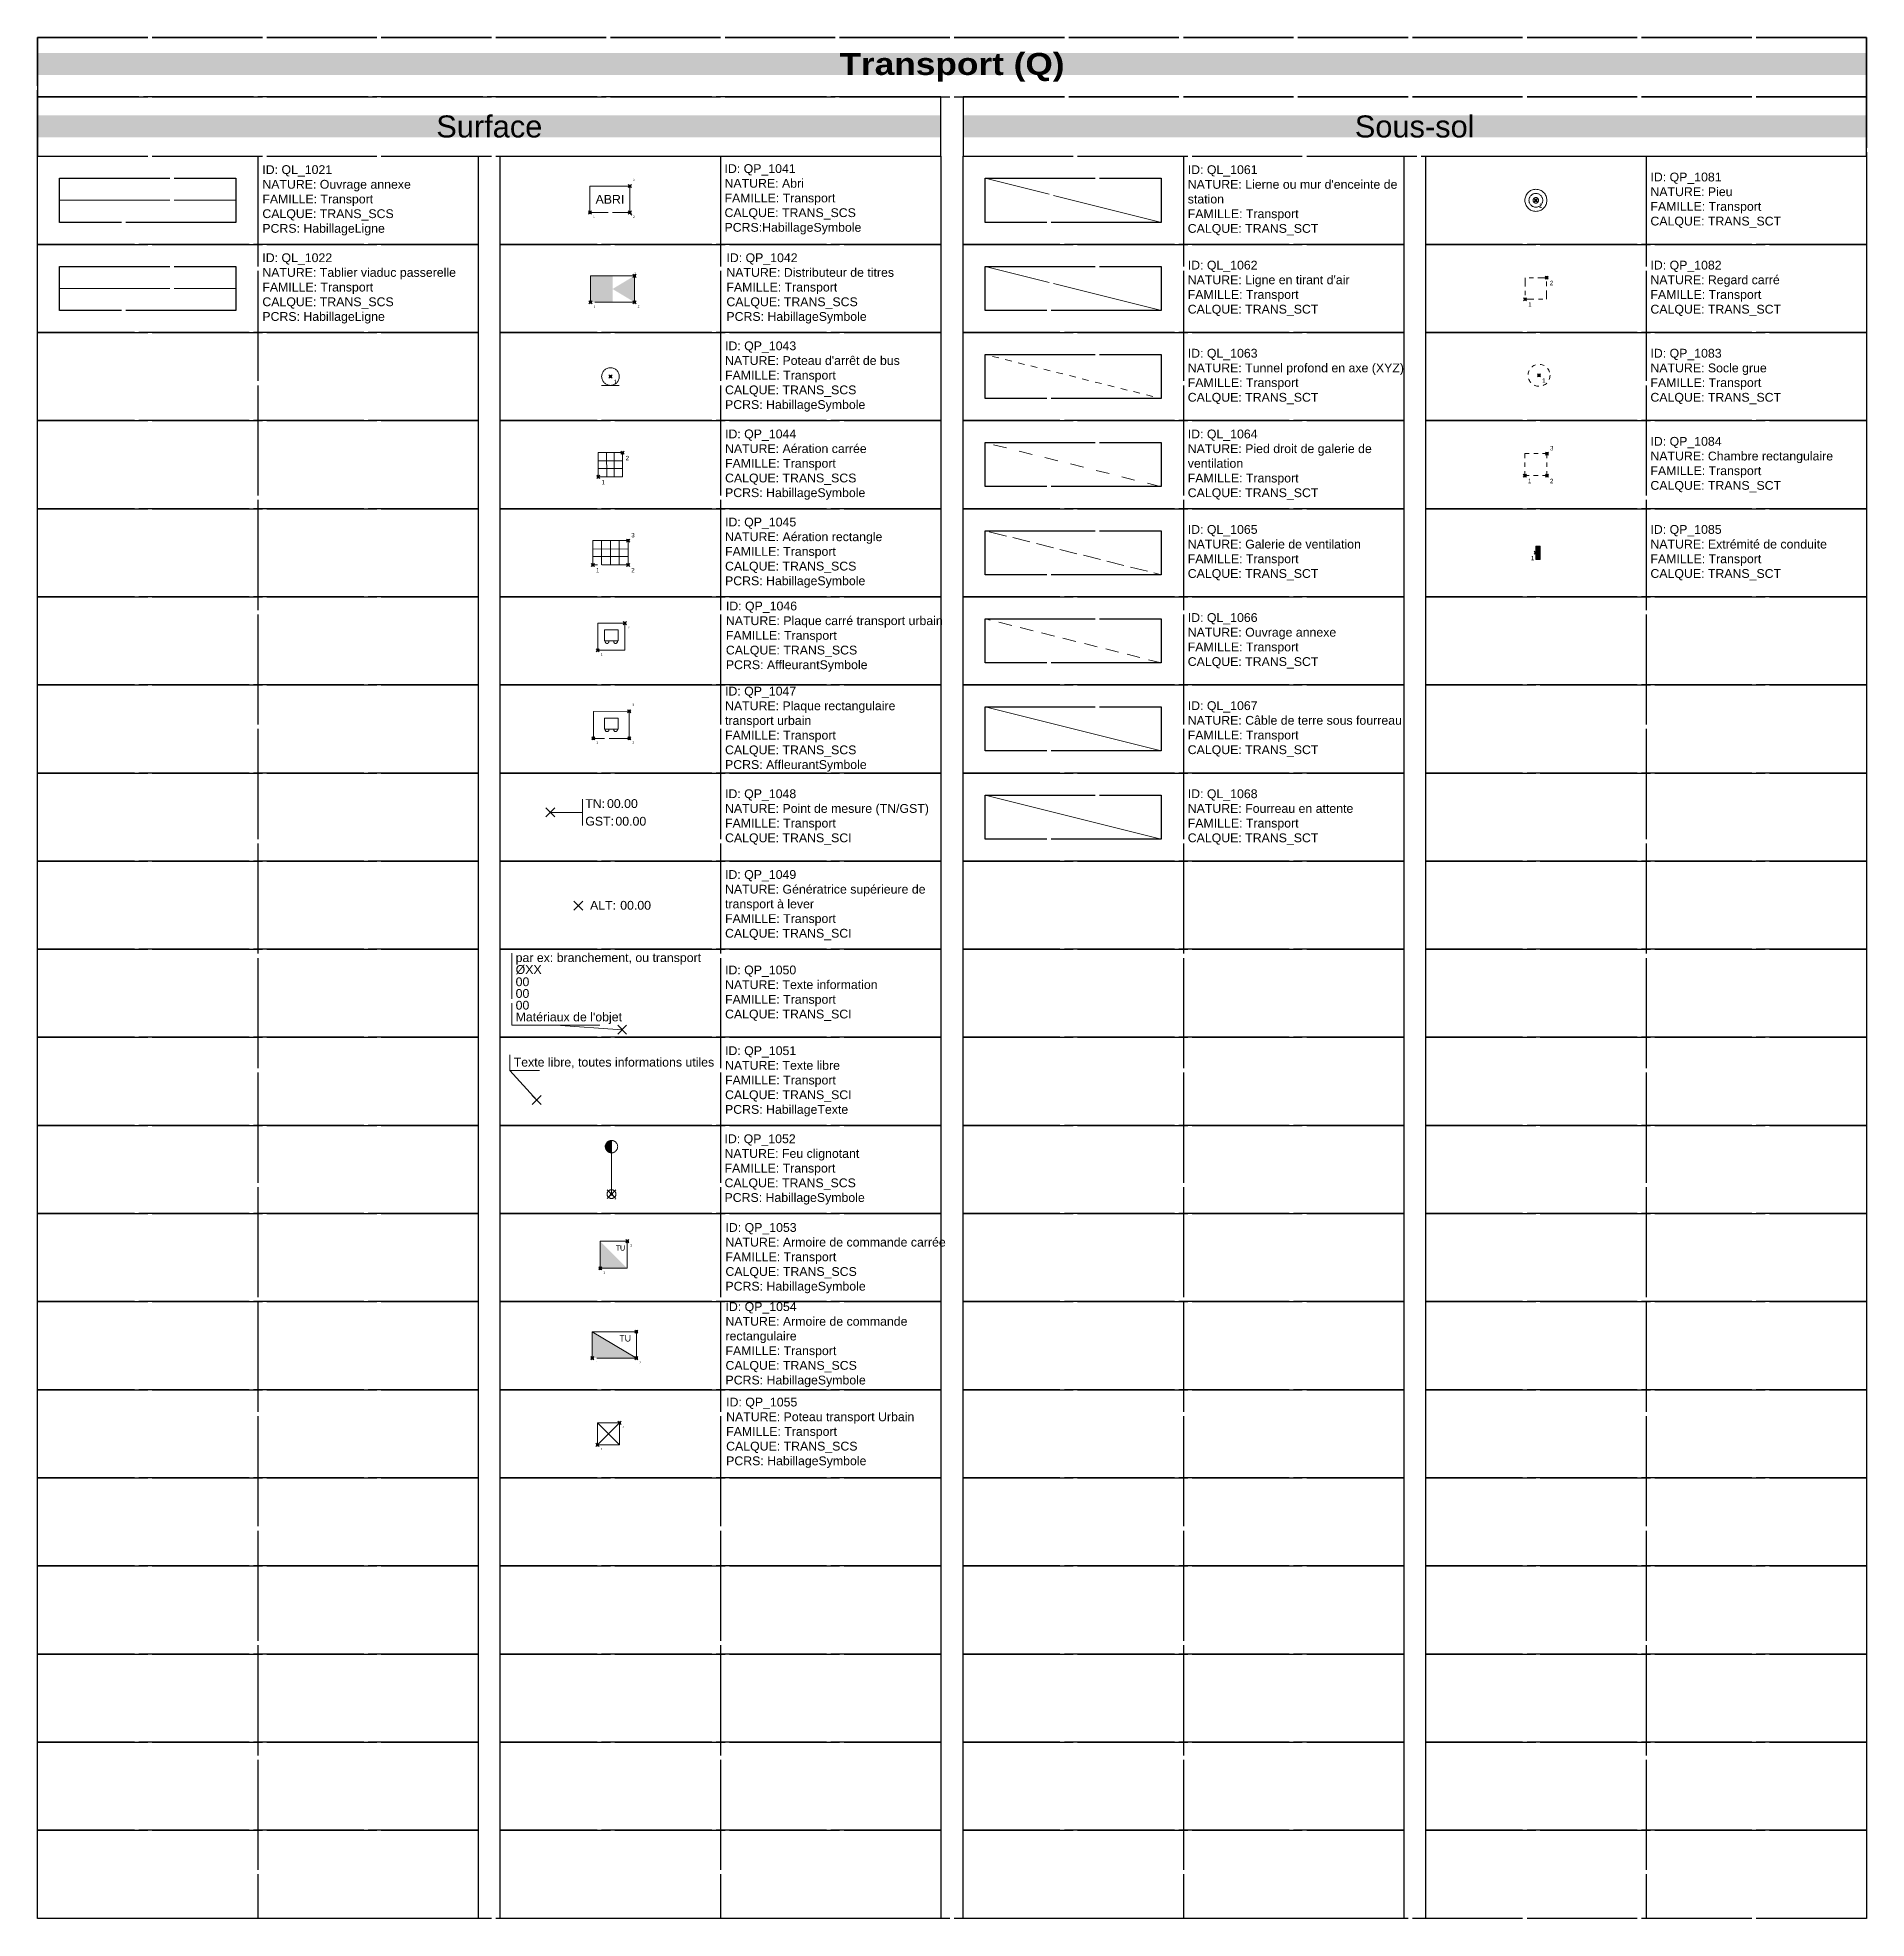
# Model space of a CAD drawing. Header units: metres. Extents: x 3067 to 3319, y 1703 to 1914.
# Drawn here: x 3172.05 to 3213.55, y 1759.87 to 1802.56 of the extents above; entities that cross this region are included whole.
import ezdxf
from ezdxf.enums import TextEntityAlignment as Align

# ---------------------------------------------------------------- set-up
doc = ezdxf.new("R2010")
doc.units = ezdxf.units.M
doc.header["$PDMODE"] = 3
doc.header["$PDSIZE"] = 0.1
for name, pattern in [('Fil_d_eau', [0.75, 0.5, -0.25]), ('QL_1021', [2.5, 2.5, 0]), ('QL_1022', [2.5, 2.5, 0]), ('QL_1061', [2.5, 2.5, 0]), ('QL_1062', [2.5, 2.5, 0]), ('QL_1063', [0.3, 0.15, -0.15]), ('QL_1064', [0.6, 0.3, -0.3]), ('QL_1065', [0.55, 0.4, -0.15]), ('QL_1066', [0.5, 0.3, -0.2]), ('Socle_Axe', [0.35, 0.2, -0.05, 0.05, -0.05]), ('Socle_Continu', [2.5, 2.5, 0]), ('Socle_Discontinu', [0.075, 0.05, -0.025])]:
    doc.linetypes.add(name, pattern=pattern)
doc.layers.get('0').update_dxf_attribs({"lineweight": 30})
for name, color, linetype, lineweight in [('1', 7, 'Socle_Continu', 30), ('2', 7, 'Socle_Continu', 30), ('3_sens et nbr de points', 7, 'Socle_Continu', 5), ('TRANS_SCI', 242, 'Socle_Continu', 13), ('TRANS_SCS', 242, 'Socle_Continu', 13), ('TRANS_SCT', 242, 'Socle_Continu', 13)]:
    doc.layers.add(name, color=color, linetype=linetype, lineweight=lineweight)
doc.styles.add('Legend', font='calibri.ttf')
doc.styles.add('Reseaux', font='arial.ttf')
doc.styles.get("Standard").update_dxf_attribs({"font": 'arial.ttf'})
doc.linetypes.add('QL_1067', pattern='A,3,-0.1,0.1,-0.1,0.1,-0.254,["|╧|",Standard,S=0.254,R=0,X=-0.2,Y=-0.127],-0.254,0.1,-0.1,0.1,-0.1', length=4.308)
doc.linetypes.add('QL_1068', pattern='A,4,-0.254,["| |",Standard,S=0.254,R=0,X=-0.127,Y=-0.1],-0.254', length=4.508)

msp = doc.modelspace()

# ---------------------------------------------------------------- texts
at = {"linetype": 'Socle_Continu', "char_height": 0.5, "attachment_point": 5, "bg_fill": 1, "box_fill_scale": 1, "bg_fill_transparency": 0}
for s, insert, width, bg_fill_color in [('{\\fArial Black|b0|i0|c0|p34;\\C256;\\c16777215;Transport (Q)}', (3192.799, 1801.886), 41.5, 242), ('\\pxqc;Surface', (3182.299, 1800.539), 20.5, 254), ('\\pxqc;Sous-sol', (3203.299, 1800.539), 20.5, 254)]:
    msp.add_mtext(s, dxfattribs=dict(at, insert=insert, width=width, bg_fill_color=bg_fill_color))
at = {"linetype": 'Socle_Continu', "char_height": 0.2, "width": 4.9, "attachment_point": 4}
for s, insert in [('ID: QL_1021\\PNATURE: Ouvrage annexe\\PFAMILLE: Transport\\PCALQUE: TRANS_SCS\\PPCRS: HabillageLigne', (3177.149, 1798.866)), ('{\\C256;\\c0;ID: QP_1041\\PNATURE: Abri\\PFAMILLE: Transport\\PCALQUE: TRANS_SCS\\PPCRS:HabillageSymbole}', (3187.637, 1798.889)), ("ID: QL_1061\\PNATURE: Lierne ou mur d'enceinte de station\\PFAMILLE: Transport\\PCALQUE: TRANS_SCT", (3198.149, 1798.866)), ('ID: QP_1081\\PNATURE: Pieu\\PFAMILLE: Transport\\PCALQUE: TRANS_SCT', (3208.649, 1798.866)), ('ID: QL_1022\\PNATURE: Tablier viaduc passerelle\\PFAMILLE: Transport\\PCALQUE: TRANS_SCS\\PPCRS: HabillageLigne', (3177.149, 1796.866)), ('{\\C256;\\c0;ID: QP_1042\\PNATURE: Distributeur de titres\\PFAMILLE: Transport\\PCALQUE: TRANS_SCS\\PPCRS: HabillageSymbole}', (3187.68, 1796.866)), ("ID: QL_1062\\PNATURE: Ligne en tirant d'air\\PFAMILLE: Transport\\PCALQUE: TRANS_SCT", (3198.149, 1796.866)), ('ID: QP_1082\\PNATURE: Regard carré\\PFAMILLE: Transport\\PCALQUE: TRANS_SCT', (3208.649, 1796.866)), ("ID: QP_1043\\PNATURE: Poteau d'arrêt de bus\\PFAMILLE: Transport\\PCALQUE: TRANS_SCS\\PPCRS: HabillageSymbole", (3187.649, 1794.866)), ('ID: QL_1063\\PNATURE: Tunnel profond en axe (XYZ)\\PFAMILLE: Transport\\PCALQUE: TRANS_SCT', (3198.149, 1794.866)), ('ID: QP_1083\\PNATURE: Socle grue\\PFAMILLE: Transport\\PCALQUE: TRANS_SCT', (3208.649, 1794.866)), ('ID: QP_1044\\PNATURE: Aération carrée\\PFAMILLE: Transport\\PCALQUE: TRANS_SCS\\PPCRS: HabillageSymbole', (3187.649, 1792.866)), ('ID: QL_1064\\PNATURE: Pied droit de galerie de ventilation\\PFAMILLE: Transport\\PCALQUE: TRANS_SCT', (3198.149, 1792.866)), ('ID: QP_1084\\PNATURE: Chambre rectangulaire\\PFAMILLE: Transport\\PCALQUE: TRANS_SCT', (3208.649, 1792.866)), ('ID: QP_1045\\PNATURE: Aération rectangle\\PFAMILLE: Transport\\PCALQUE: TRANS_SCS\\PPCRS: HabillageSymbole', (3187.649, 1790.866)), ('ID: QL_1065\\PNATURE: Galerie de ventilation\\PFAMILLE: Transport\\PCALQUE: TRANS_SCT', (3198.149, 1790.866)), ('ID: QP_1085\\PNATURE: Extrémité de conduite\\PFAMILLE: Transport\\PCALQUE: TRANS_SCT', (3208.649, 1790.866)), ('{\\C256;\\c0;ID: QP_1046\\PNATURE: Plaque carré transport urbain\\PFAMILLE: Transport\\PCALQUE: TRANS_SCS\\PPCRS: AffleurantSymbole}', (3187.668, 1788.96)), ('ID: QL_1066\\PNATURE: Ouvrage annexe\\PFAMILLE: Transport\\PCALQUE: TRANS_SCT', (3198.149, 1788.866)), ('{\\C256;\\c0;ID: QP_1047\\PNATURE: Plaque rectangulaire transport urbain\\PFAMILLE: Transport\\PCALQUE: TRANS_SCS\\PPCRS: AffleurantSymbole}', (3187.649, 1786.861)), ('ID: QL_1067\\PNATURE: Câble de terre sous fourreau\\PFAMILLE: Transport\\PCALQUE: TRANS_SCT', (3198.149, 1786.866)), ('ID: QP_1048\\PNATURE: Point de mesure (TN/GST)\\PFAMILLE: Transport\\PCALQUE: TRANS_SCI', (3187.649, 1784.866)), ('ID: QL_1068\\PNATURE: Fourreau en attente\\PFAMILLE: Transport\\PCALQUE: TRANS_SCT', (3198.149, 1784.866)), ('ID: QP_1049\\PNATURE: Génératrice supérieure de transport à lever\\PFAMILLE: Transport\\PCALQUE: TRANS_SCI', (3187.649, 1782.866)), ('ID: QP_1050\\PNATURE: Texte information\\PFAMILLE: Transport\\PCALQUE: TRANS_SCI', (3187.649, 1780.866)), ('ID: QP_1051\\PNATURE: Texte libre\\PFAMILLE: Transport\\PCALQUE: TRANS_SCI\\PPCRS: HabillageTexte', (3187.649, 1778.866)), ('ID: QP_1052\\PNATURE: Feu clignotant\\PFAMILLE: Transport\\PCALQUE: TRANS_SCS\\PPCRS: HabillageSymbole', (3187.637, 1776.866)), ('{\\C256;\\c0;ID: QP_1053\\PNATURE: Armoire de commande carrée\\PFAMILLE: Transport\\PCALQUE: TRANS_SCS\\PPCRS: HabillageSymbole}', (3187.658, 1774.853)), ('{\\C256;\\c0;ID: QP_1054\\PNATURE: Armoire de commande rectangulaire\\PFAMILLE: Transport\\PCALQUE: TRANS_SCS\\PPCRS: HabillageSymbole}', (3187.659, 1772.889)), ('{\\C256;\\c0;ID: QP_1055\\PNATURE: Poteau transport Urbain\\PFAMILLE: Transport\\PCALQUE: TRANS_SCS\\PPCRS: HabillageSymbole}', (3187.674, 1770.889))]:
    msp.add_mtext(s, dxfattribs=dict(at, insert=insert))
at = {"layer": '3_sens et nbr de points', "linetype": 'Socle_Continu', "attachment_point": 1}
for s, insert, char_height in [('3', (3185.56, 1799.362), 0.05), ('1', (3206.12, 1798.795), 0.1), ('1', (3184.655, 1798.518), 0.05), ('2', (3185.56, 1798.518), 0.05), ('3', (3185.581, 1797.233), 0.05), ('2', (3206.365, 1797.04), 0.1), ('1', (3184.666, 1796.482), 0.05), ('2', (3185.666, 1796.482), 0.05), ('1', (3205.876, 1796.55), 0.1), ('1', (3185.12, 1794.795), 0.1), ('1', (3206.191, 1794.824), 0.1), ('3', (3206.37, 1793.289), 0.1), ('2', (3185.393, 1793.065), 0.1), ('1', (3184.844, 1792.519), 0.1), ('1', (3205.87, 1792.545), 0.1), ('2', (3206.37, 1792.545), 0.1), ('3', (3185.52, 1791.315), 0.1), ('1', (3205.935, 1790.795), 0.1), ('1', (3184.72, 1790.519), 0.1), ('2', (3185.52, 1790.519), 0.1), ('2', (3185.445, 1789.197), 0.05), ('1', (3184.831, 1788.582), 0.05), ('3', (3185.545, 1787.44), 0.05), ('1', (3184.731, 1786.582), 0.05), ('2', (3185.546, 1786.582), 0.05), ('1', (3185.142, 1776.237), 0.05), ('2', (3185.502, 1775.167), 0.05), ('1', (3184.888, 1774.552), 0.05), ('1', (3184.707, 1772.513), 0.05), ('2', (3185.707, 1772.513), 0.05), ('2', (3185.325, 1771.045), 0.05), ('1', (3184.825, 1770.545), 0.05)]:
    msp.add_mtext_dynamic_manual_height_columns(s, width=0.17351, gutter_width=1, heights=[0], dxfattribs=dict(at, insert=insert, char_height=char_height))

# ---------------------------------------------------------------- blocks, each defined once
blk = doc.blocks.new('QP_1085')
at = {"layer": 'TRANS_SCT', "linetype": 'Socle_Continu'}
blk.add_hatch(color=256, dxfattribs=at).paths.add_polyline_path([(0.1, 0.15), (0.1, -0.15), (0, -0.15), (0, 0.15)])
at = {"layer": 'TRANS_SCT', "linetype": 'Socle_Continu', "flags": 128}
blk.add_lwpolyline([(0.1, -0.15), (0, -0.15), (0, 0.15), (0.1, 0.15)], close=True, dxfattribs=at)
at = {"layer": 'TRANS_SCT', "linetype": 'Socle_Continu', "flags": 9}
for tag, p in [('NATURE', (0.753, -0.178)), ('ID', (0.753, 0.144)), ('FAMILLE', (0.753, -0.499)), ('CALQUE', (0.753, -0.82))]:
    blk.add_attdef(tag, p, '', height=0.2, dxfattribs=at)
blk = doc.blocks.new('QP_1081')
at = {"layer": 'TRANS_SCT', "linetype": 'Socle_Continu'}
for radius in [0.25, 0.156, 0.0625]:
    blk.add_circle((0, 0), radius, dxfattribs=at)
at = {"layer": 'TRANS_SCT', "linetype": 'Socle_Continu', "flags": 9}
for tag, p in [('ID', (0.89, 0.045)), ('NATURE', (0.89, -0.277)), ('FAMILLE', (0.89, -0.598)), ('CALQUE', (0.89, -0.919))]:
    blk.add_attdef(tag, p, '', height=0.2, dxfattribs=at)
blk = doc.blocks.new('*U57')
at = {"layer": 'TRANS_SCI', "linetype": 'Socle_Continu'}
blk.add_line((-1.507, 0.103), (0, 0), dxfattribs=at)
at = {"layer": 'TRANS_SCI', "linetype": 'Socle_Continu', "flags": 128}
blk.add_lwpolyline([(-0.507, 0.103), (-2.507, 0.103), (-2.507, 1.741)], dxfattribs=at)
at = {"layer": 'TRANS_SCI', "linetype": 'Socle_Continu'}
blk.add_point((0, 0), dxfattribs=at)
for tag, p in [('TYPE', (-2.418, 1.536)), ('DIAM', (-2.418, 1.266)), ('NBR', (-2.418, 0.988)), ('LARG', (-2.418, 0.722)), ('HAUT', (-2.418, 0.456)), ('MATER', (-2.418, 0.19))]:
    blk.add_attdef(tag, p, '', height=0.2, dxfattribs=at)
at = {"layer": 'TRANS_SCI', "linetype": 'Socle_Continu', "flags": 9}
for tag, p in [('NATURE', (2.47, 1.097)), ('ID', (2.47, 1.418)), ('FAMILLE', (2.47, 0.776)), ('CALQUE', (2.47, 0.454))]:
    blk.add_attdef(tag, p, '', height=0.2, dxfattribs=at)
blk = doc.blocks.new('*U61')
at = {"layer": 'TRANS_SCI', "linetype": 'Socle_Continu'}
blk.add_line((-0.611, 0.672), (0, 0), dxfattribs=at)
at = {"layer": 'TRANS_SCI', "linetype": 'Socle_Continu', "flags": 128}
blk.add_lwpolyline([(0.062, 0.672), (-0.611, 0.672), (-0.611, 1.029)], dxfattribs=at)
at = {"layer": 'TRANS_SCI', "linetype": 'Socle_Continu'}
blk.add_point((0, 0), dxfattribs=at)
blk.add_attdef('TXT', (-0.522, 0.759), '', height=0.2, dxfattribs=at)
at = {"layer": 'TRANS_SCI', "linetype": 'Socle_Continu', "flags": 9}
for tag, p in [('NATURE', (1.967, -0.177)), ('ID', (1.967, 0.144)), ('FAMILLE', (1.967, -0.499)), ('CALQUE', (1.967, -0.82)), ('PCRS', (1.967, -1.141))]:
    blk.add_attdef(tag, p, '', height=0.2, dxfattribs=at)
blk = doc.blocks.new('*U324')
at = {"layer": 'TRANS_SCI', "linetype": 'Socle_Continu'}
blk.add_line((0.733, 0), (0, 0), dxfattribs=at)
at = {"layer": 'TRANS_SCI', "linetype": 'Socle_Continu', "flags": 128}
blk.add_lwpolyline([(0.733, -0.3), (0.733, 0.3)], dxfattribs=at)
at = {"layer": 'TRANS_SCI', "linetype": 'Socle_Continu'}
blk.add_point((0, 0), dxfattribs=at)
at = {"layer": 'TRANS_SCI', "linetype": 'Socle_Continu', "char_height": 0.2, "attachment_point": 4}
for s, insert in [('\\pxql;TN:', (0.793, 0.2)), ('\\pxql;GST:', (0.793, -0.201))]:
    blk.add_mtext_dynamic_manual_height_columns(s, width=0.46273, gutter_width=1, heights=[0], dxfattribs=dict(at, insert=insert))
at = {"layer": 'TRANS_SCI', "linetype": 'Socle_Continu'}
for tag, p in [('TN', (1.286, 0.2)), ('GST', (1.477, -0.201))]:
    blk.add_attdef(tag, text='', height=0.2, dxfattribs=at).set_placement(p, align=Align.MIDDLE_LEFT)
at = {"layer": 'TRANS_SCI', "linetype": 'Socle_Continu', "style": 'Reseaux', "flags": 9}
for tag, p in [('ID', (2.428, 0.07)), ('NATURE', (2.428, -0.251))]:
    blk.add_attdef(tag, p, '', height=0.2, dxfattribs=at)
at = {"layer": 'TRANS_SCI', "linetype": 'Socle_Continu', "flags": 9}
for tag, p in [('FAMILLE', (2.428, -0.573)), ('CALQUE', (2.428, -0.894))]:
    blk.add_attdef(tag, p, '', height=0.2, dxfattribs=at)
blk = doc.blocks.new('QP_1049')
at = {"layer": 'TRANS_SCI', "linetype": 'Socle_Continu'}
blk.add_point((0, 0), dxfattribs=at)
at = {"layer": 'TRANS_SCI', "linetype": 'Socle_Continu', "insert": (0.268, 0.01), "char_height": 0.2, "attachment_point": 4}
blk.add_mtext_dynamic_manual_height_columns('\\pxql;ALT:', width=0.46273, gutter_width=1, heights=[0], dxfattribs=at)
at = {"layer": 'TRANS_SCI', "linetype": 'Socle_Continu'}
blk.add_attdef('ALT', text='', height=0.2, dxfattribs=at).set_placement((0.952, 0.01), align=Align.MIDDLE_LEFT)
at = {"layer": 'TRANS_SCI', "linetype": 'Socle_Continu', "style": 'Reseaux', "flags": 9}
for tag, p in [('ID', (2.01, 0.015)), ('NATURE', (2.01, -0.306))]:
    blk.add_attdef(tag, p, '', height=0.2, dxfattribs=at)
at = {"layer": 'TRANS_SCI', "linetype": 'Socle_Continu', "flags": 9}
for tag, p in [('CALQUE', (2.01, -0.948)), ('FAMILLE', (2.01, -0.627)), ('TYPE', (2.018, -1.228))]:
    blk.add_attdef(tag, p, '', height=0.2, dxfattribs=at)
blk = doc.blocks.new('QP_1082')
at = {"layer": 'TRANS_SCT', "linetype": 'Socle_Axe'}
blk.add_lwpolyline([(0, 0), (0.489, 0), (0.489, 0.489), (0, 0.489)], close=True, dxfattribs=at)
at = {"layer": 'TRANS_SCT', "linetype": 'Socle_Axe', "flags": 9}
for tag, p in [('ID', (1.059, 0.314)), ('NATURE', (1.059, -0.008)), ('FAMILLE', (1.059, -0.329)), ('CALQUE', (1.059, -0.65))]:
    blk.add_attdef(tag, p, '', height=0.2, dxfattribs=at)
blk = doc.blocks.new('QP_1083')
at = {"layer": 'TRANS_SCT', "linetype": 'Socle_Discontinu'}
blk.add_circle((0, 0), 0.25, dxfattribs=at)
at = {"layer": 'TRANS_SCT', "linetype": 'Socle_Discontinu', "flags": 9}
for tag, p in [('ID', (0.835, 0.082)), ('NATURE', (0.835, -0.24)), ('FAMILLE', (0.835, -0.561)), ('CALQUE', (0.835, -0.882))]:
    blk.add_attdef(tag, p, '', height=0.2, dxfattribs=at)
blk = doc.blocks.new('QP_1084')
at = {"layer": 'TRANS_SCT', "linetype": 'Socle_Discontinu'}
blk.add_lwpolyline([(0, 0), (0.501, 0), (0.501, 0.5), (0, 0.5)], close=True, dxfattribs=at)
at = {"layer": 'TRANS_SCT', "linetype": 'Socle_Discontinu', "flags": 9}
for tag, p in [('ID', (0.964, 0.369)), ('NATURE', (0.964, 0.048)), ('CALQUE', (0.964, -0.595)), ('FAMILLE', (0.964, -0.273))]:
    blk.add_attdef(tag, p, '', height=0.2, dxfattribs=at)
blk = doc.blocks.new('QP_1043')
at = {"layer": 'TRANS_SCS', "linetype": 'Socle_Continu'}
blk.add_line((-0.2, -0.2), (0.2, -0.2), dxfattribs=at)
blk.add_circle((0, 0), 0.2, dxfattribs=at)
at = {"layer": 'TRANS_SCS', "linetype": 'Socle_Continu', "flags": 9}
for tag, p in [('ID', (0.685, 0.52)), ('NATURE', (0.685, 0.199)), ('FAMILLE', (0.685, -0.123)), ('CALQUE', (0.685, -0.444)), ('PCRS', (0.685, -0.765))]:
    blk.add_attdef(tag, p, '', height=0.2, dxfattribs=at)
blk = doc.blocks.new('QP_1044')
at = {"layer": 'TRANS_SCS', "linetype": 'Socle_Continu'}
for p, q in [((0.189, 0.552), (0.19, 0)), ((0.362, 0), (0.362, 0.552)), ((0.552, 0.363), (0, 0.362)), ((0, 0.19), (0.552, 0.19))]:
    blk.add_line(p, q, dxfattribs=at)
at = {"layer": 'TRANS_SCS', "linetype": 'Socle_Continu', "flags": 128}
blk.add_lwpolyline([(0, 0.552), (0.552, 0.552), (0.552, 0), (0, 0)], close=True, dxfattribs=at)
at = {"layer": 'TRANS_SCS', "linetype": 'Socle_Continu', "flags": 9}
for tag, p in [('ID', (1.109, 0.834)), ('NATURE', (1.109, 0.513)), ('CALQUE', (1.109, -0.13)), ('FAMILLE', (1.109, 0.191)), ('PCRS', (1.109, -0.451))]:
    blk.add_attdef(tag, p, '', height=0.2, dxfattribs=at)
blk = doc.blocks.new('QP_1045')
at = {"layer": 'TRANS_SCS', "linetype": 'Socle_Continu'}
for p, q in [((0.2, 0.552), (0.2, 0)), ((0.4, 0.552), (0.4, 0)), ((0.6, 0.552), (0.6, 0)), ((0.8, 0.363), (0, 0.362)), ((0, 0.19), (0.8, 0.19))]:
    blk.add_line(p, q, dxfattribs=at)
at = {"layer": 'TRANS_SCS', "linetype": 'Socle_Continu', "flags": 128}
blk.add_lwpolyline([(0, 0), (0, 0.552), (0.8, 0.553), (0.8, 0.001)], close=True, dxfattribs=at)
at = {"layer": 'TRANS_SCS', "linetype": 'Socle_Continu', "flags": 9}
for tag, p in [('ID', (1.247, 0.792)), ('NATURE', (1.247, 0.471)), ('CALQUE', (1.247, -0.172)), ('FAMILLE', (1.247, 0.149)), ('PCRS', (1.247, -0.493))]:
    blk.add_attdef(tag, p, '', height=0.2, dxfattribs=at)
blk = doc.blocks.new('QP_1053')
at = {"layer": 'TRANS_SCS', "linetype": 'Socle_Continu'}
h = blk.add_hatch(color=256, dxfattribs=at)
h.dxf.hatch_style = 1
h.paths.add_polyline_path([(0, 0.614), (0, 0), (0.614, 0)])
at = {"layer": 'TRANS_SCS', "linetype": 'Socle_Continu', "flags": 128}
blk.add_lwpolyline([(0.614, 0.615), (0, 0.614), (0, 0), (0.614, 0)], close=True, dxfattribs=at)
at = {"layer": 'TRANS_SCS', "linetype": 'Socle_Continu', "insert": (0.461, 0.461), "char_height": 0.12, "attachment_point": 5, "style": 'Legend'}
blk.add_mtext_dynamic_manual_height_columns('TU', width=0.48925, gutter_width=1, heights=[0], dxfattribs=at)
at = {"layer": 'TRANS_SCS', "linetype": 'Socle_Continu', "flags": 9}
for tag, p in [('ID', (1.196, 0.936)), ('NATURE', (1.196, 0.615)), ('FAMILLE', (1.196, 0.294)), ('CALQUE', (1.196, -0.028)), ('PCRS', (1.196, -0.349))]:
    blk.add_attdef(tag, p, '', height=0.2, dxfattribs=at)
blk = doc.blocks.new('QP_1054')
at = {"layer": 'TRANS_SCS', "linetype": 'Fil_d_eau'}
h = blk.add_hatch(color=256, dxfattribs=at)
h.dxf.hatch_style = 1
h.paths.add_polyline_path([(0, 0.6), (0, 0), (1, 0)])
at = {"layer": 'TRANS_SCS', "linetype": 'Socle_Continu', "flags": 128}
blk.add_lwpolyline([(0, 0.6), (1, 0.6), (1, 0), (0, 0)], close=True, dxfattribs=at)
at = {"layer": 'TRANS_SCS', "linetype": 'QL_1021', "flags": 128}
blk.add_lwpolyline([(0, 0.6), (1, 0)], dxfattribs=at)
at = {"layer": 'TRANS_SCS', "linetype": 'Fil_d_eau', "insert": (0.75, 0.45), "char_height": 0.15, "attachment_point": 5, "style": 'Legend'}
blk.add_mtext_dynamic_manual_height_columns('TU', width=0.42663, gutter_width=1, heights=[0], dxfattribs=at)
at = {"layer": 'TRANS_SCS', "linetype": 'Socle_Continu', "flags": 9}
for tag, p in [('ID', (1.196, 0.936)), ('NATURE', (1.196, 0.615)), ('FAMILLE', (1.196, 0.294)), ('CALQUE', (1.196, -0.028)), ('PCRS', (1.196, -0.349))]:
    blk.add_attdef(tag, p, '', height=0.2, dxfattribs=at)
blk = doc.blocks.new('QP_1055')
at = {"layer": 'TRANS_SCS', "linetype": 'Socle_Continu'}
for p, q in [((0, 0.5), (0.5, 0.5)), ((0, 0), (0, 0.5)), ((0, 0), (0.5, 0.5)), ((0, 0.5), (0.5, 0)), ((0.5, 0.5), (0.5, 0)), ((0.5, 0), (0, 0))]:
    blk.add_line(p, q, dxfattribs=at)
at = {"layer": 'TRANS_SCS', "linetype": 'Socle_Continu', "flags": 9}
for tag, p in [('ID', (1.196, 0.936)), ('NATURE', (1.196, 0.615)), ('FAMILLE', (1.196, 0.294)), ('CALQUE', (1.196, -0.028)), ('PCRS', (1.196, -0.349))]:
    blk.add_attdef(tag, p, '', height=0.2, dxfattribs=at)
blk = doc.blocks.new('QP_1041')
at = {"layer": 'TRANS_SCS', "linetype": 'Socle_Continu', "flags": 128}
blk.add_lwpolyline([(0, 0), (0, 0.6), (0.905, 0.6), (0.905, 0)], close=True, dxfattribs=at)
at = {"layer": 'TRANS_SCS', "linetype": 'Socle_Continu', "insert": (0.453, 0.3), "char_height": 0.2, "attachment_point": 5}
blk.add_mtext_dynamic_manual_height_columns('ABRI', width=0.48271, gutter_width=12.5, heights=[0], dxfattribs=at)
at = {"layer": 'TRANS_SCS', "linetype": 'Socle_Continu', "flags": 9}
for tag, p in [('ID', (1.328, 0.908)), ('NATURE', (1.328, 0.587)), ('FAMILLE', (1.328, 0.266)), ('CALQUE', (1.328, -0.055)), ('PCRS', (1.328, -0.377))]:
    blk.add_attdef(tag, p, '', height=0.2, dxfattribs=at)
blk = doc.blocks.new('QP_1046')
at = {"layer": 'TRANS_SCS', "linetype": 'Socle_Continu', "flags": 128}
for points in [[(0.614, 0.615), (0, 0.614), (0, 0), (0.614, 0)], [(0.153, 0.211), (0.153, 0.461), (0.46, 0.461), (0.461, 0.212)]]:
    blk.add_lwpolyline(points, close=True, dxfattribs=at)
at = {"layer": 'TRANS_SCS', "linetype": 'Socle_Continu'}
for centre in [(0.211, 0.195), (0.403, 0.196)]:
    blk.add_arc(centre, 0.0416, 157.3939, 22.69, dxfattribs=at)
at = {"layer": 'TRANS_SCS', "linetype": 'Socle_Continu', "flags": 9}
for tag, p in [('ID', (1.071, 0.76)), ('NATURE', (1.071, 0.439)), ('FAMILLE', (1.071, 0.118)), ('CALQUE', (1.071, -0.204)), ('PCRS', (1.071, -0.525))]:
    blk.add_attdef(tag, p, '', height=0.2, dxfattribs=at)
blk = doc.blocks.new('QP_1047')
at = {"layer": 'TRANS_SCS', "linetype": 'Socle_Continu', "flags": 128}
for points in [[(0, 0), (0, 0.614), (0.814, 0.615), (0.814, 0.001)], [(0.253, 0.211), (0.253, 0.461), (0.56, 0.461), (0.561, 0.212)]]:
    blk.add_lwpolyline(points, close=True, dxfattribs=at)
at = {"layer": 'TRANS_SCS', "linetype": 'Socle_Continu'}
for centre in [(0.311, 0.195), (0.503, 0.196)]:
    blk.add_arc(centre, 0.0416, 157.3939, 22.69, dxfattribs=at)
at = {"layer": 'TRANS_SCS', "linetype": 'Socle_Continu', "flags": 9}
for tag, p in [('ID', (1.196, 0.936)), ('NATURE', (1.196, 0.615)), ('FAMILLE', (1.196, 0.294)), ('CALQUE', (1.196, -0.028)), ('PCRS', (1.196, -0.349))]:
    blk.add_attdef(tag, p, '', height=0.2, dxfattribs=at)
blk = doc.blocks.new('QP_1042')
at = {"layer": 'TRANS_SCS', "linetype": 'Socle_Continu'}
h = blk.add_hatch(color=256, dxfattribs=at)
h.dxf.hatch_style = 1
h.paths.add_polyline_path([(0, 0.6), (0, 0), (0.5, 0), (0.5, 0.6)])
h = blk.add_hatch(color=256, dxfattribs=at)
h.dxf.hatch_style = 1
h.paths.add_polyline_path([(0.5, 0.3), (1, 0.6), (1, 0)])
at = {"layer": 'TRANS_SCS', "linetype": 'Socle_Continu', "flags": 128}
blk.add_lwpolyline([(0, 0.6), (1, 0.6), (1, 0), (0, 0)], close=True, dxfattribs=at)
at = {"layer": 'TRANS_SCS', "linetype": 'Socle_Continu', "flags": 9}
for tag, p in [('ID', (1.328, 0.908)), ('NATURE', (1.328, 0.587)), ('FAMILLE', (1.328, 0.266)), ('CALQUE', (1.328, -0.055)), ('PCRS', (1.328, -0.377))]:
    blk.add_attdef(tag, p, '', height=0.2, dxfattribs=at)
blk = doc.blocks.new('QP_1052')
at = {"layer": 'TRANS_SCS', "linetype": 'Socle_Continu', "lineweight": -2}
h = blk.add_hatch(color=256, dxfattribs=at)
edge = h.paths.add_edge_path()
edge.add_ellipse((0, 1.078), major_axis=(-0.0994, 0.0994), ratio=1, start_angle=-45, end_angle=135, ccw=False)
edge.add_line((0, 1.219), (0, 0.938))
for p, q in [((0, 1.219), (0, 1.219)), ((0, 1.219), (0, 0.938)), ((0, 0), (0, 0.938))]:
    blk.add_line(p, q, dxfattribs=at)
for centre, major_axis, start_param, end_param in [((0, 1.078), (-0.0994, 0.0994), -0.785398, 2.356194), ((0, 0), (0.0707, 0.0707), 3.926991, 7.068583)]:
    blk.add_ellipse(centre, major_axis=major_axis, ratio=1, start_param=start_param, end_param=end_param, dxfattribs=at)
at = {"layer": 'TRANS_SCS', "linetype": 'Socle_Continu', "lineweight": -2, "extrusion": (0, 0, -1)}
for centre, major_axis, start_param, end_param in [((0, 1.078), (0.0994, 0.0994), -0.785398, 2.356194), ((0, 0), (-0.0707, 0.0707), 3.926991, 7.068583)]:
    blk.add_ellipse(centre, major_axis=major_axis, ratio=1, start_param=start_param, end_param=end_param, dxfattribs=at)
at = {"layer": 'TRANS_SCS', "linetype": 'Socle_Continu', "lineweight": 0}
blk.add_point((0, 0), dxfattribs=at)
at = {"layer": 'TRANS_SCS', "linetype": 'Socle_Continu', "flags": 9}
for tag, p in [('ID', (1.196, 0.936)), ('NATURE', (1.196, 0.615)), ('FAMILLE', (1.196, 0.294)), ('CALQUE', (1.196, -0.028)), ('PCRS', (1.196, -0.349))]:
    blk.add_attdef(tag, p, '', height=0.2, dxfattribs=at)

# ---------------------------------------------------------------- linework, layer by layer
at = {"linetype": 'Socle_Continu'}
for p, q in [((3177.049, 1799.866), (3177.049, 1759.866)), ((3187.549, 1799.866), (3187.549, 1759.866)), ((3198.049, 1799.866), (3198.049, 1759.866)), ((3208.549, 1799.866), (3208.549, 1759.866))]:
    msp.add_line(p, q, dxfattribs=at)
for points in [[(3172.049, 1801.213), (3213.549, 1801.213), (3213.549, 1802.56), (3172.049, 1802.56)], [(3172.049, 1799.866), (3192.549, 1799.866), (3192.549, 1801.213), (3172.049, 1801.213)], [(3193.049, 1799.866), (3213.549, 1799.866), (3213.549, 1801.213), (3193.049, 1801.213)], [(3172.049, 1799.866), (3182.049, 1799.866), (3182.049, 1797.866), (3172.049, 1797.866)], [(3182.549, 1799.866), (3192.549, 1799.866), (3192.549, 1797.866), (3182.549, 1797.866)], [(3193.049, 1799.866), (3203.049, 1799.866), (3203.049, 1797.866), (3193.049, 1797.866)], [(3203.549, 1799.866), (3213.549, 1799.866), (3213.549, 1797.866), (3203.549, 1797.866)], [(3172.049, 1797.866), (3182.049, 1797.866), (3182.049, 1795.866), (3172.049, 1795.866)], [(3182.549, 1797.866), (3192.549, 1797.866), (3192.549, 1795.866), (3182.549, 1795.866)], [(3193.049, 1797.866), (3203.049, 1797.866), (3203.049, 1795.866), (3193.049, 1795.866)], [(3203.549, 1797.866), (3213.549, 1797.866), (3213.549, 1795.866), (3203.549, 1795.866)], [(3172.049, 1795.866), (3182.049, 1795.866), (3182.049, 1793.866), (3172.049, 1793.866)], [(3182.549, 1795.866), (3192.549, 1795.866), (3192.549, 1793.866), (3182.549, 1793.866)], [(3193.049, 1795.866), (3203.049, 1795.866), (3203.049, 1793.866), (3193.049, 1793.866)], [(3203.549, 1795.866), (3213.549, 1795.866), (3213.549, 1793.866), (3203.549, 1793.866)], [(3172.049, 1793.866), (3182.049, 1793.866), (3182.049, 1791.866), (3172.049, 1791.866)], [(3182.549, 1793.866), (3192.549, 1793.866), (3192.549, 1791.866), (3182.549, 1791.866)], [(3193.049, 1793.866), (3203.049, 1793.866), (3203.049, 1791.866), (3193.049, 1791.866)], [(3203.549, 1793.866), (3213.549, 1793.866), (3213.549, 1791.866), (3203.549, 1791.866)], [(3172.049, 1791.866), (3182.049, 1791.866), (3182.049, 1789.866), (3172.049, 1789.866)], [(3182.549, 1791.866), (3192.549, 1791.866), (3192.549, 1789.866), (3182.549, 1789.866)], [(3193.049, 1791.866), (3203.049, 1791.866), (3203.049, 1789.866), (3193.049, 1789.866)], [(3203.549, 1791.866), (3213.549, 1791.866), (3213.549, 1789.866), (3203.549, 1789.866)], [(3172.049, 1789.866), (3182.049, 1789.866), (3182.049, 1787.866), (3172.049, 1787.866)], [(3182.549, 1789.866), (3192.549, 1789.866), (3192.549, 1787.866), (3182.549, 1787.866)], [(3193.049, 1789.866), (3203.049, 1789.866), (3203.049, 1787.866), (3193.049, 1787.866)], [(3203.549, 1789.866), (3213.549, 1789.866), (3213.549, 1787.866), (3203.549, 1787.866)], [(3172.049, 1787.866), (3182.049, 1787.866), (3182.049, 1785.866), (3172.049, 1785.866)], [(3182.549, 1787.866), (3192.549, 1787.866), (3192.549, 1785.866), (3182.549, 1785.866)], [(3193.049, 1787.866), (3203.049, 1787.866), (3203.049, 1785.866), (3193.049, 1785.866)], [(3203.549, 1787.866), (3213.549, 1787.866), (3213.549, 1785.866), (3203.549, 1785.866)], [(3172.049, 1785.866), (3182.049, 1785.866), (3182.049, 1783.866), (3172.049, 1783.866)], [(3182.549, 1785.866), (3192.549, 1785.866), (3192.549, 1783.866), (3182.549, 1783.866)], [(3193.049, 1785.866), (3203.049, 1785.866), (3203.049, 1783.866), (3193.049, 1783.866)], [(3203.549, 1785.866), (3213.549, 1785.866), (3213.549, 1783.866), (3203.549, 1783.866)], [(3172.049, 1783.866), (3182.049, 1783.866), (3182.049, 1781.866), (3172.049, 1781.866)], [(3182.549, 1783.866), (3192.549, 1783.866), (3192.549, 1781.866), (3182.549, 1781.866)], [(3193.049, 1783.866), (3203.049, 1783.866), (3203.049, 1781.866), (3193.049, 1781.866)], [(3203.549, 1783.866), (3213.549, 1783.866), (3213.549, 1781.866), (3203.549, 1781.866)], [(3172.049, 1781.866), (3182.049, 1781.866), (3182.049, 1779.866), (3172.049, 1779.866)], [(3182.549, 1781.866), (3192.549, 1781.866), (3192.549, 1779.866), (3182.549, 1779.866)], [(3193.049, 1781.866), (3203.049, 1781.866), (3203.049, 1779.866), (3193.049, 1779.866)], [(3203.549, 1781.866), (3213.549, 1781.866), (3213.549, 1779.866), (3203.549, 1779.866)], [(3172.049, 1779.866), (3182.049, 1779.866), (3182.049, 1777.866), (3172.049, 1777.866)], [(3182.549, 1779.866), (3192.549, 1779.866), (3192.549, 1777.866), (3182.549, 1777.866)], [(3193.049, 1779.866), (3203.049, 1779.866), (3203.049, 1777.866), (3193.049, 1777.866)], [(3203.549, 1779.866), (3213.549, 1779.866), (3213.549, 1777.866), (3203.549, 1777.866)], [(3172.049, 1777.866), (3182.049, 1777.866), (3182.049, 1775.866), (3172.049, 1775.866)], [(3182.549, 1777.866), (3192.549, 1777.866), (3192.549, 1775.866), (3182.549, 1775.866)], [(3193.049, 1777.866), (3203.049, 1777.866), (3203.049, 1775.866), (3193.049, 1775.866)], [(3203.549, 1777.866), (3213.549, 1777.866), (3213.549, 1775.866), (3203.549, 1775.866)], [(3172.049, 1775.866), (3182.049, 1775.866), (3182.049, 1773.866), (3172.049, 1773.866)], [(3182.549, 1775.866), (3192.549, 1775.866), (3192.549, 1773.866), (3182.549, 1773.866)], [(3193.049, 1775.866), (3203.049, 1775.866), (3203.049, 1773.866), (3193.049, 1773.866)], [(3203.549, 1775.866), (3213.549, 1775.866), (3213.549, 1773.866), (3203.549, 1773.866)], [(3172.049, 1773.866), (3182.049, 1773.866), (3182.049, 1771.866), (3172.049, 1771.866)], [(3182.549, 1773.866), (3192.549, 1773.866), (3192.549, 1771.866), (3182.549, 1771.866)], [(3193.049, 1773.866), (3203.049, 1773.866), (3203.049, 1771.866), (3193.049, 1771.866)], [(3203.549, 1773.866), (3213.549, 1773.866), (3213.549, 1771.866), (3203.549, 1771.866)], [(3172.049, 1771.866), (3182.049, 1771.866), (3182.049, 1769.866), (3172.049, 1769.866)], [(3182.549, 1771.866), (3192.549, 1771.866), (3192.549, 1769.866), (3182.549, 1769.866)], [(3193.049, 1771.866), (3203.049, 1771.866), (3203.049, 1769.866), (3193.049, 1769.866)], [(3203.549, 1771.866), (3213.549, 1771.866), (3213.549, 1769.866), (3203.549, 1769.866)], [(3172.049, 1769.866), (3182.049, 1769.866), (3182.049, 1767.866), (3172.049, 1767.866)], [(3182.549, 1769.866), (3192.549, 1769.866), (3192.549, 1767.866), (3182.549, 1767.866)], [(3193.049, 1769.866), (3203.049, 1769.866), (3203.049, 1767.866), (3193.049, 1767.866)], [(3203.549, 1769.866), (3213.549, 1769.866), (3213.549, 1767.866), (3203.549, 1767.866)], [(3172.049, 1767.866), (3182.049, 1767.866), (3182.049, 1765.866), (3172.049, 1765.866)], [(3182.549, 1767.866), (3192.549, 1767.866), (3192.549, 1765.866), (3182.549, 1765.866)], [(3193.049, 1767.866), (3203.049, 1767.866), (3203.049, 1765.866), (3193.049, 1765.866)], [(3203.549, 1767.866), (3213.549, 1767.866), (3213.549, 1765.866), (3203.549, 1765.866)], [(3172.049, 1765.866), (3182.049, 1765.866), (3182.049, 1763.866), (3172.049, 1763.866)], [(3182.549, 1765.866), (3192.549, 1765.866), (3192.549, 1763.866), (3182.549, 1763.866)], [(3193.049, 1765.866), (3203.049, 1765.866), (3203.049, 1763.866), (3193.049, 1763.866)], [(3203.549, 1765.866), (3213.549, 1765.866), (3213.549, 1763.866), (3203.549, 1763.866)], [(3172.049, 1763.866), (3182.049, 1763.866), (3182.049, 1761.866), (3172.049, 1761.866)], [(3182.549, 1763.866), (3192.549, 1763.866), (3192.549, 1761.866), (3182.549, 1761.866)], [(3193.049, 1763.866), (3203.049, 1763.866), (3203.049, 1761.866), (3193.049, 1761.866)], [(3203.549, 1763.866), (3213.549, 1763.866), (3213.549, 1761.866), (3203.549, 1761.866)], [(3172.049, 1761.866), (3182.049, 1761.866), (3182.049, 1759.866), (3172.049, 1759.866)], [(3182.549, 1761.866), (3192.549, 1761.866), (3192.549, 1759.866), (3182.549, 1759.866)], [(3193.049, 1761.866), (3203.049, 1761.866), (3203.049, 1759.866), (3193.049, 1759.866)], [(3203.549, 1761.866), (3213.549, 1761.866), (3213.549, 1759.866), (3203.549, 1759.866)]]:
    msp.add_lwpolyline(points, close=True, dxfattribs=at)
at = {"layer": '1', "color": 242, "linetype": 'Socle_Continu'}
msp.add_lwpolyline([(3172.049, 1802.56), (3213.549, 1802.56), (3213.549, 1759.866), (3172.049, 1759.866)], close=True, dxfattribs=at)
at = {"layer": '2', "linetype": 'Socle_Continu'}
for points in [[(3172.549, 1799.366), (3176.549, 1799.366), (3176.549, 1798.366), (3172.549, 1798.366)], [(3193.549, 1799.366), (3197.549, 1799.366), (3197.549, 1798.366), (3193.549, 1798.366)], [(3172.549, 1797.366), (3176.549, 1797.366), (3176.549, 1796.366), (3172.549, 1796.366)], [(3193.549, 1797.366), (3197.549, 1797.366), (3197.549, 1796.366), (3193.549, 1796.366)], [(3193.549, 1795.366), (3197.549, 1795.366), (3197.549, 1794.366), (3193.549, 1794.366)], [(3193.549, 1793.366), (3197.549, 1793.366), (3197.549, 1792.366), (3193.549, 1792.366)], [(3193.549, 1791.366), (3197.549, 1791.366), (3197.549, 1790.366), (3193.549, 1790.366)], [(3193.549, 1789.366), (3197.549, 1789.366), (3197.549, 1788.366), (3193.549, 1788.366)], [(3193.549, 1787.366), (3197.549, 1787.366), (3197.549, 1786.366), (3193.549, 1786.366)], [(3193.549, 1785.366), (3197.549, 1785.366), (3197.549, 1784.366), (3193.549, 1784.366)]]:
    msp.add_lwpolyline(points, close=True, dxfattribs=at)
at = {"layer": '3_sens et nbr de points', "linetype": 'Socle_Continu'}
for p, q in [((3185.454, 1799.224), (3185.525, 1799.154)), ((3185.454, 1799.224), (3185.525, 1799.154)), ((3185.454, 1799.154), (3185.525, 1799.224)), ((3206.014, 1798.901), (3206.085, 1798.83)), ((3206.014, 1798.901), (3206.085, 1798.83)), ((3206.014, 1798.83), (3206.085, 1798.901)), ((3184.549, 1798.624), (3184.619, 1798.554)), ((3184.549, 1798.624), (3184.619, 1798.554)), ((3184.549, 1798.554), (3184.619, 1798.624)), ((3185.454, 1798.624), (3185.525, 1798.554)), ((3185.454, 1798.554), (3185.525, 1798.624)), ((3185.467, 1798.601), (3185.537, 1798.53)), ((3185.56, 1797.188), (3185.63, 1797.117)), ((3185.56, 1797.188), (3185.63, 1797.117)), ((3185.56, 1797.117), (3185.63, 1797.188)), ((3206.259, 1797.146), (3206.329, 1797.075)), ((3206.259, 1797.146), (3206.329, 1797.075)), ((3206.259, 1797.075), (3206.329, 1797.146)), ((3184.56, 1796.588), (3184.63, 1796.517)), ((3184.56, 1796.588), (3184.63, 1796.517)), ((3184.56, 1796.517), (3184.63, 1796.588)), ((3185.56, 1796.588), (3185.63, 1796.517)), ((3185.56, 1796.517), (3185.63, 1796.588)), ((3205.77, 1796.656), (3205.84, 1796.586)), ((3205.77, 1796.656), (3205.84, 1796.586)), ((3205.77, 1796.586), (3205.84, 1796.656)), ((3185.014, 1794.901), (3185.085, 1794.83)), ((3185.014, 1794.901), (3185.085, 1794.83)), ((3185.014, 1794.83), (3185.085, 1794.901)), ((3206.085, 1794.93), (3206.156, 1794.859)), ((3206.085, 1794.93), (3206.156, 1794.859)), ((3206.085, 1794.859), (3206.156, 1794.93)), ((3185.287, 1793.171), (3185.357, 1793.1)), ((3185.287, 1793.171), (3185.357, 1793.1)), ((3185.287, 1793.1), (3185.357, 1793.171)), ((3206.264, 1793.151), (3206.335, 1793.08)), ((3206.264, 1793.151), (3206.335, 1793.08)), ((3206.264, 1793.08), (3206.335, 1793.151)), ((3184.738, 1792.625), (3184.809, 1792.554)), ((3184.738, 1792.625), (3184.809, 1792.554)), ((3184.738, 1792.554), (3184.809, 1792.625)), ((3205.764, 1792.651), (3205.834, 1792.58)), ((3205.764, 1792.651), (3205.834, 1792.58)), ((3205.764, 1792.58), (3205.834, 1792.651)), ((3206.264, 1792.651), (3206.335, 1792.58)), ((3206.264, 1792.651), (3206.335, 1792.58)), ((3206.264, 1792.58), (3206.335, 1792.651)), ((3185.414, 1791.177), (3185.485, 1791.107)), ((3185.414, 1791.177), (3185.485, 1791.107)), ((3185.414, 1791.107), (3185.485, 1791.177)), ((3184.614, 1790.625), (3184.685, 1790.554)), ((3184.614, 1790.625), (3184.685, 1790.554)), ((3184.614, 1790.554), (3184.685, 1790.625)), ((3185.414, 1790.625), (3185.485, 1790.555)), ((3185.414, 1790.555), (3185.485, 1790.625)), ((3206.014, 1790.901), (3206.085, 1790.83)), ((3206.014, 1790.901), (3206.085, 1790.83)), ((3206.014, 1790.83), (3206.085, 1790.901)), ((3185.339, 1789.303), (3185.41, 1789.232)), ((3185.339, 1789.303), (3185.41, 1789.232)), ((3185.339, 1789.232), (3185.41, 1789.303)), ((3184.725, 1788.688), (3184.796, 1788.617)), ((3184.725, 1788.688), (3184.796, 1788.617)), ((3184.725, 1788.617), (3184.796, 1788.688)), ((3185.439, 1787.303), (3185.51, 1787.232)), ((3185.439, 1787.303), (3185.51, 1787.232)), ((3185.439, 1787.232), (3185.51, 1787.303)), ((3184.625, 1786.688), (3184.696, 1786.617)), ((3184.625, 1786.688), (3184.696, 1786.617)), ((3184.625, 1786.617), (3184.696, 1786.688)), ((3185.44, 1786.688), (3185.51, 1786.618)), ((3185.44, 1786.618), (3185.51, 1786.688)), ((3185.036, 1776.343), (3185.107, 1776.272)), ((3185.036, 1776.343), (3185.107, 1776.272)), ((3185.036, 1776.272), (3185.107, 1776.343)), ((3185.396, 1775.273), (3185.467, 1775.202)), ((3185.396, 1775.273), (3185.467, 1775.202)), ((3185.396, 1775.202), (3185.467, 1775.273)), ((3184.782, 1774.658), (3184.853, 1774.587)), ((3184.782, 1774.658), (3184.853, 1774.587)), ((3184.782, 1774.587), (3184.853, 1774.658)), ((3185.601, 1773.219), (3185.671, 1773.148)), ((3185.601, 1773.219), (3185.671, 1773.148)), ((3185.601, 1773.148), (3185.671, 1773.219)), ((3184.601, 1772.619), (3184.671, 1772.548)), ((3184.601, 1772.619), (3184.671, 1772.548)), ((3184.601, 1772.548), (3184.671, 1772.619)), ((3185.601, 1772.619), (3185.671, 1772.548)), ((3185.601, 1772.548), (3185.671, 1772.619)), ((3185.219, 1771.151), (3185.29, 1771.08)), ((3185.219, 1771.151), (3185.29, 1771.08)), ((3185.219, 1771.08), (3185.29, 1771.151)), ((3184.719, 1770.651), (3184.79, 1770.58)), ((3184.719, 1770.651), (3184.79, 1770.58)), ((3184.719, 1770.58), (3184.79, 1770.651))]:
    msp.add_line(p, q, dxfattribs=at)
for centre in [(3185.489, 1799.189), (3206.049, 1798.866), (3184.584, 1798.589), (3185.489, 1798.589), (3185.595, 1797.153), (3206.294, 1797.111), (3184.595, 1796.553), (3185.595, 1796.553), (3205.805, 1796.621), (3185.049, 1794.866), (3206.121, 1794.894), (3185.322, 1793.135), (3206.3, 1793.116), (3184.773, 1792.59), (3205.799, 1792.616), (3206.3, 1792.616), (3185.449, 1791.142), (3184.649, 1790.589), (3185.449, 1790.59), (3206.049, 1790.866), (3185.375, 1789.267), (3184.761, 1788.653), (3185.475, 1787.268), (3184.661, 1786.652), (3185.475, 1786.653), (3185.072, 1776.307), (3185.431, 1775.237), (3184.817, 1774.622), (3185.636, 1773.183), (3184.636, 1772.583), (3185.636, 1772.583), (3185.254, 1771.116), (3184.754, 1770.616)]:
    msp.add_circle(centre, 0.025, dxfattribs=at)
at = {"layer": 'TRANS_SCS', "linetype": 'QL_1021', "flags": 128}
msp.add_lwpolyline([(3172.549, 1798.866), (3176.549, 1798.866)], dxfattribs=at)
at = {"layer": 'TRANS_SCS', "linetype": 'QL_1022', "flags": 128}
msp.add_lwpolyline([(3172.549, 1796.866), (3176.549, 1796.866)], dxfattribs=at)
at = {"layer": 'TRANS_SCT', "linetype": 'QL_1061', "flags": 128}
msp.add_lwpolyline([(3193.549, 1798.366), (3193.549, 1799.366), (3197.549, 1798.366), (3197.549, 1799.366)], dxfattribs=at)
at = {"layer": 'TRANS_SCT', "linetype": 'QL_1062', "flags": 128}
msp.add_lwpolyline([(3193.549, 1796.366), (3193.549, 1797.366), (3197.549, 1796.366), (3197.549, 1797.366)], dxfattribs=at)
at = {"layer": 'TRANS_SCT', "linetype": 'QL_1063', "flags": 128}
msp.add_lwpolyline([(3197.549, 1795.366), (3197.549, 1794.366), (3193.549, 1795.366), (3193.549, 1794.366)], dxfattribs=at)
at = {"layer": 'TRANS_SCT', "linetype": 'QL_1064', "flags": 128}
msp.add_lwpolyline([(3193.549, 1792.366), (3193.549, 1793.366), (3197.549, 1792.366), (3197.549, 1793.366)], dxfattribs=at)
at = {"layer": 'TRANS_SCT', "linetype": 'QL_1065', "flags": 128}
msp.add_lwpolyline([(3193.549, 1790.366), (3193.549, 1791.366), (3197.549, 1790.366), (3197.549, 1791.366)], dxfattribs=at)
at = {"layer": 'TRANS_SCT', "linetype": 'QL_1066', "flags": 128}
msp.add_lwpolyline([(3197.549, 1789.366), (3197.549, 1788.366), (3193.549, 1789.366), (3193.549, 1788.366)], dxfattribs=at)
at = {"layer": 'TRANS_SCT', "linetype": 'QL_1067', "flags": 128}
msp.add_lwpolyline([(3193.549, 1786.366), (3193.549, 1787.366), (3197.549, 1786.366), (3197.549, 1787.366)], dxfattribs=at)
at = {"layer": 'TRANS_SCT', "linetype": 'QL_1068', "flags": 128}
msp.add_lwpolyline([(3193.549, 1784.366), (3193.549, 1785.366), (3197.549, 1784.366), (3197.549, 1785.366)], dxfattribs=at)

# ---------------------------------------------------------------- block references
at = {"layer": 'TRANS_SCI', "linetype": 'Socle_Continu'}
for name, p, values in [('*U324', (3183.684, 1784.972), {'TN': '00.00', 'GST': '00.00'}), ('QP_1049', (3184.318, 1782.853), {'ALT': '00.00'}), ('*U57', (3185.315, 1780.039), {'TYPE': 'par ex: branchement, ou transport', 'DIAM': 'ØXX', 'NBR': '00', 'LARG': '00', 'HAUT': '00', 'MATER': "Matériaux de l'objet"}), ('*U61', (3183.375, 1778.443), {'TXT': 'Texte libre, toutes informations utiles'})]:
    msp.add_blockref(name, p, dxfattribs=at).add_auto_attribs(values)
at = {"layer": 'TRANS_SCS', "linetype": 'Socle_Continu', "lineweight": -2}
for name, p in [('QP_1041', (3184.584, 1798.589)), ('QP_1046', (3184.761, 1788.653)), ('QP_1047', (3184.661, 1786.652)), ('QP_1053', (3184.817, 1774.622)), ('QP_1054', (3184.636, 1772.583)), ('QP_1055', (3184.754, 1770.616))]:
    msp.add_blockref(name, p, dxfattribs=at)
at = {"layer": 'TRANS_SCS', "linetype": 'Socle_Continu'}
for name, p in [('QP_1042', (3184.595, 1796.553)), ('QP_1043', (3185.049, 1794.866)), ('QP_1044', (3184.773, 1792.59)), ('QP_1045', (3184.649, 1790.589)), ('QP_1052', (3185.072, 1776.307))]:
    msp.add_blockref(name, p, dxfattribs=at)
at = {"layer": 'TRANS_SCT', "linetype": 'Socle_Continu'}
for name, p in [('QP_1081', (3206.049, 1798.866)), ('QP_1082', (3205.805, 1796.621)), ('QP_1083', (3206.121, 1794.894)), ('QP_1084', (3205.799, 1792.616)), ('QP_1085', (3206.049, 1790.866))]:
    msp.add_blockref(name, p, dxfattribs=at)

msp.set_redraw_order([(e.dxf.handle, doc.entitydb.next_handle()) for e in msp.query("TEXT MTEXT ATTDEF DIMENSION ARC_DIMENSION")])  # texts and dimensions are drawn at this point

doc.saveas('drawing.dxf')
